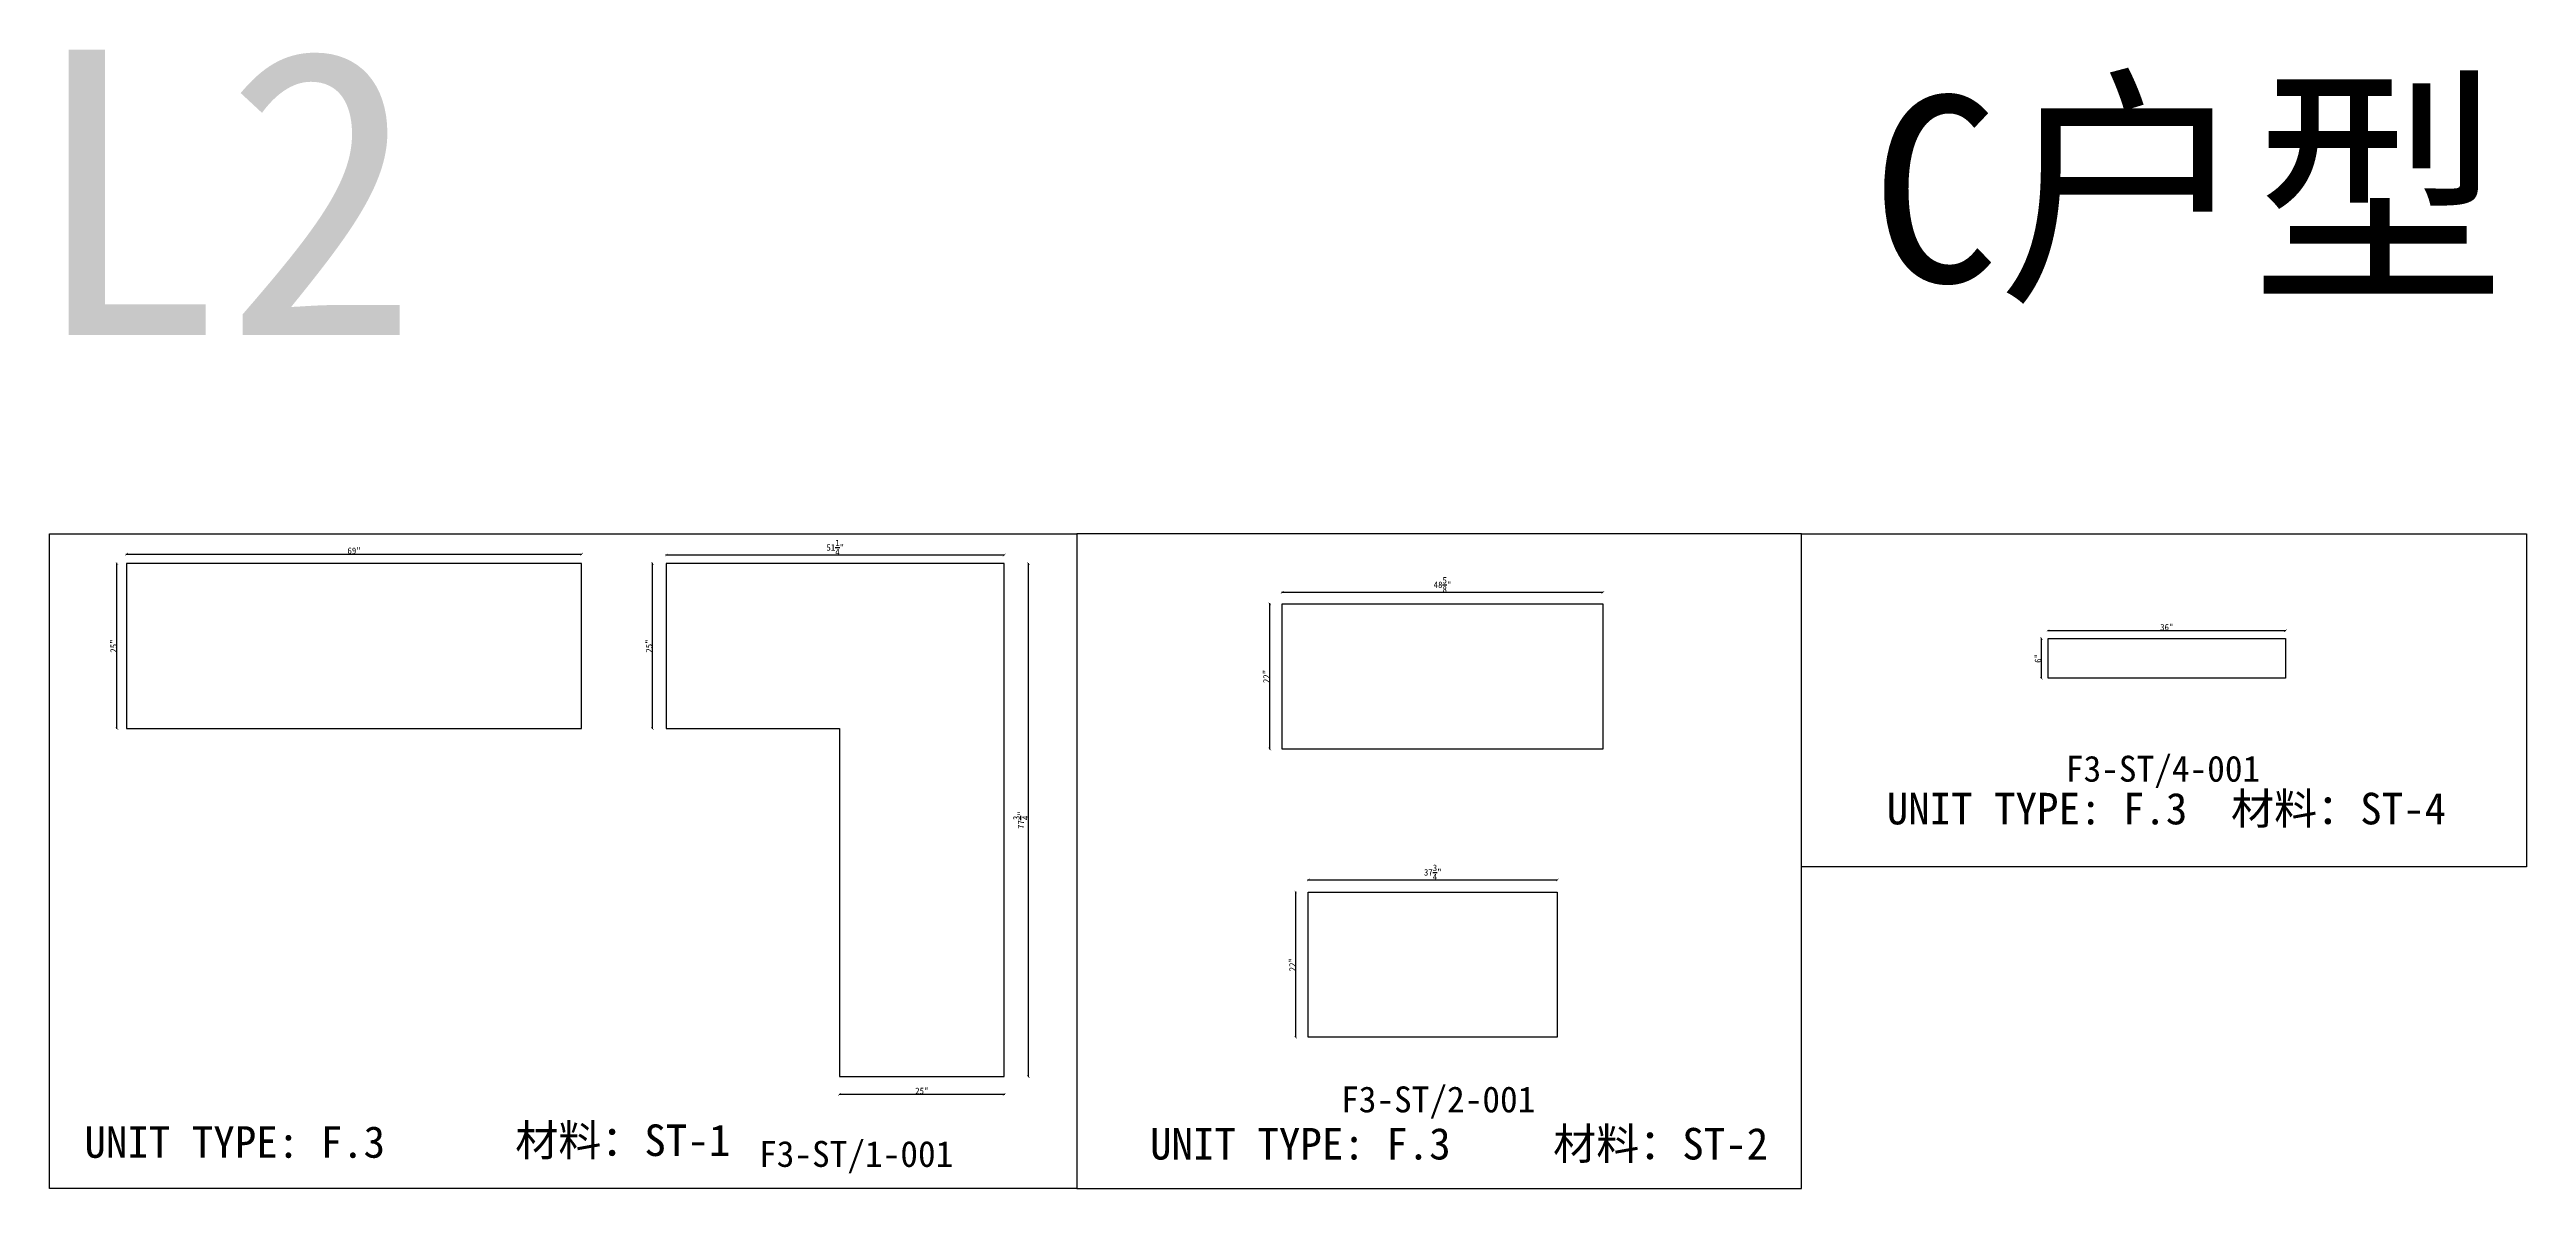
# Model space of a CAD drawing. Header units: millimetres. Extents: x -46966 to 138077, y -48408 to 2116.
# Drawn here: x -20934 to -11393, y -2268 to 2116 of the extents above; entities that cross this region are included whole.
import ezdxf
from ezdxf.enums import TextEntityAlignment as Align

# ---------------------------------------------------------------- set-up
doc = ezdxf.new("R2010")
doc.units = ezdxf.units.MM
doc.layers.add('PART_NUMBER', color=3, linetype='Continuous')
doc.styles.add('样式 1', font='')
doc.styles.get('样式 1').set_extended_font_data('NSimSun')
doc.dimstyles.new('副本 ISO-25', dxfattribs={"dimtxt": 25, "dimasz": 10, "dimexe": 1.5, "dimexo": 0.5, "dimtad": 1, "dimlfac": 0.03937, "dimlunit": 5, "dimtxsty": '样式 1', "dimblk": 'ARCHTICK', "dimcen": 2.5, "dimclrd": 256, "dimclrt": 1, "dimazin": 3, "dimtfac": 1, "dimtmove": 0, "dimatfit": 3, "dimfxlon": 1})

msp = doc.modelspace()

# ---------------------------------------------------------------- texts
at = {"style": '样式 1'}
for s, height, p in [('L2', 1098.6712, (-21007.78, 1017.654)), ('C户型', 716.2262, (-13915.754, 1221.173)), ('UNIT TYPE: F.3', 121.5865, (-13857.399, -866.599)), ('材料：ST-4', 121.5865, (-12531.118, -866.599)), ('UNIT TYPE: F.3', 121.5865, (-20799.325, -2149.99)), ('材料：ST-1', 121.5865, (-19140.039, -2143.334)), ('UNIT TYPE: F.3', 121.5865, (-16694.915, -2156.767)), ('材料：ST-2', 121.5865, (-15142.19, -2156.767))]:
    msp.add_text(s, height=height, dxfattribs=at).set_placement(p)
at = {"layer": 'PART_NUMBER', "color": 3, "style": '样式 1'}
for s, p in [('F3-ST/4-001', (-12792.94, -652.273)), ('F3-ST/2-001', (-15584.814, -1925.293)), ('F3-ST/1-001', (-17826.696, -2135.293))]:
    msp.add_text(s, height=100, dxfattribs=at).set_placement(p, align=Align.MIDDLE_CENTER)

# ---------------------------------------------------------------- blocks, each defined once
blk = doc.blocks.new('_ArchTick')
at = {"color": 0, "linetype": 'ByBlock', "const_width": 0.15}
blk.add_lwpolyline([(-0.5, -0.5), (0.5, 0.5)], dxfattribs=at)
blk = doc.blocks.new('*D402')
at = {"color": 0, "lineweight": -2, "transparency": 16777216}
for p, q in [((-20673, 137.4), (-20675.5, 137.4)), ((-20673, -497.6), (-20675.5, -497.6))]:
    blk.add_line(p, q, dxfattribs=at)
at = {"lineweight": -2, "transparency": 16777216}
blk.add_line((-20674, -497.6), (-20674, 137.4), dxfattribs=at)
at = {"layer": 'Defpoints', "color": 0, "transparency": 16777216}
for p in [(-20674, 137.4), (-20637, 137.4), (-20637, -497.6)]:
    blk.add_point(p, dxfattribs=at)
at = {"lineweight": -2, "transparency": 16777216, "xscale": 10, "yscale": 10, "zscale": 10}
for p, rotation in [((-20674, 137.4), 90), ((-20674, -497.6), 270)]:
    blk.add_blockref('_ArchTick', p, dxfattribs=dict(at, rotation=rotation))
at = {"color": 1, "transparency": 16777216, "insert": (-20687.1, -180.1), "char_height": 25, "attachment_point": 5, "rotation": 90, "style": '样式 1'}
blk.add_mtext('\\A1;25"', dxfattribs=at)
blk = doc.blocks.new('*D403')
at = {"color": 0, "lineweight": -2, "transparency": 16777216}
for p, q in [((-20637, 172.7), (-20637, 175.2)), ((-18884.4, 172.7), (-18884.4, 175.2))]:
    blk.add_line(p, q, dxfattribs=at)
at = {"lineweight": -2, "transparency": 16777216}
blk.add_line((-20637, 173.7), (-18884.4, 173.7), dxfattribs=at)
at = {"layer": 'Defpoints', "color": 0, "transparency": 16777216}
for p in [(-20637, 137.4), (-18884.4, 173.7), (-18884.4, 137.4)]:
    blk.add_point(p, dxfattribs=at)
at = {"lineweight": -2, "transparency": 16777216, "xscale": 10, "yscale": 10, "zscale": 10, "rotation": 180}
blk.add_blockref('_ArchTick', (-20637, 173.7), dxfattribs=at)
at = {"lineweight": -2, "transparency": 16777216, "xscale": 10, "yscale": 10, "zscale": 10}
blk.add_blockref('_ArchTick', (-18884.4, 173.7), dxfattribs=at)
at = {"color": 1, "transparency": 16777216, "insert": (-19760.7, 186.8), "char_height": 25, "attachment_point": 5, "style": '样式 1'}
blk.add_mtext('\\A1;69"', dxfattribs=at)
blk = doc.blocks.new('*D404')
at = {"color": 0, "lineweight": -2, "transparency": 16777216}
for p, q in [((-18558.1, 169.5), (-18558.1, 172)), ((-17256.4, 169.5), (-17256.4, 172))]:
    blk.add_line(p, q, dxfattribs=at)
at = {"lineweight": -2, "transparency": 16777216}
blk.add_line((-18558.1, 170.5), (-17256.4, 170.5), dxfattribs=at)
at = {"layer": 'Defpoints', "color": 0, "transparency": 16777216}
for p in [(-18558.1, 137.4), (-17256.4, 170.5), (-17256.4, 137.4)]:
    blk.add_point(p, dxfattribs=at)
at = {"lineweight": -2, "transparency": 16777216, "xscale": 10, "yscale": 10, "zscale": 10, "rotation": 180}
blk.add_blockref('_ArchTick', (-18558.1, 170.5), dxfattribs=at)
at = {"lineweight": -2, "transparency": 16777216, "xscale": 10, "yscale": 10, "zscale": 10}
blk.add_blockref('_ArchTick', (-17256.4, 170.5), dxfattribs=at)
at = {"color": 1, "transparency": 16777216, "insert": (-17907.3, 199.5), "char_height": 25, "attachment_point": 5, "style": '样式 1'}
blk.add_mtext('\\A1;51{\\H1x;\\S1/4;}"', dxfattribs=at)
blk = doc.blocks.new('*D405')
at = {"color": 0, "lineweight": -2, "transparency": 16777216}
for p, q in [((-18610.6, 137.4), (-18613.1, 137.4)), ((-18610.6, -497.6), (-18613.1, -497.6))]:
    blk.add_line(p, q, dxfattribs=at)
at = {"lineweight": -2, "transparency": 16777216}
blk.add_line((-18611.6, -497.6), (-18611.6, 137.4), dxfattribs=at)
at = {"layer": 'Defpoints', "color": 0, "transparency": 16777216}
for p in [(-18611.6, 137.4), (-18558.1, 137.4), (-18558.1, -497.6)]:
    blk.add_point(p, dxfattribs=at)
at = {"lineweight": -2, "transparency": 16777216, "xscale": 10, "yscale": 10, "zscale": 10}
for p, rotation in [((-18611.6, 137.4), 90), ((-18611.6, -497.6), 270)]:
    blk.add_blockref('_ArchTick', p, dxfattribs=dict(at, rotation=rotation))
at = {"color": 1, "transparency": 16777216, "insert": (-18624.7, -180.1), "char_height": 25, "attachment_point": 5, "rotation": 90, "style": '样式 1'}
blk.add_mtext('\\A1;25"', dxfattribs=at)
blk = doc.blocks.new('*D406')
at = {"color": 0, "lineweight": -2, "transparency": 16777216}
for p, q in [((-17891.4, -1904.9), (-17891.4, -1907.4)), ((-17256.4, -1904.9), (-17256.4, -1907.4))]:
    blk.add_line(p, q, dxfattribs=at)
at = {"lineweight": -2, "transparency": 16777216}
blk.add_line((-17256.4, -1905.9), (-17891.4, -1905.9), dxfattribs=at)
at = {"layer": 'Defpoints', "color": 0, "transparency": 16777216}
for p in [(-17891.4, -1837.5), (-17891.4, -1905.9), (-17256.4, -1837.5)]:
    blk.add_point(p, dxfattribs=at)
at = {"lineweight": -2, "transparency": 16777216, "xscale": 10, "yscale": 10, "zscale": 10, "rotation": 180}
blk.add_blockref('_ArchTick', (-17891.4, -1905.9), dxfattribs=at)
at = {"lineweight": -2, "transparency": 16777216, "xscale": 10, "yscale": 10, "zscale": 10}
blk.add_blockref('_ArchTick', (-17256.4, -1905.9), dxfattribs=at)
at = {"color": 1, "transparency": 16777216, "insert": (-17573.9, -1892.8), "char_height": 25, "attachment_point": 5, "style": '样式 1'}
blk.add_mtext('\\A1;25"', dxfattribs=at)
blk = doc.blocks.new('*D407')
at = {"color": 0, "lineweight": -2, "transparency": 16777216}
for p, q in [((-17164.2, 137.4), (-17161.7, 137.4)), ((-17164.2, -1837.5), (-17161.7, -1837.5))]:
    blk.add_line(p, q, dxfattribs=at)
at = {"lineweight": -2, "transparency": 16777216}
blk.add_line((-17163.2, -1837.5), (-17163.2, 137.4), dxfattribs=at)
at = {"layer": 'Defpoints', "color": 0, "transparency": 16777216}
for p in [(-17256.4, 137.4), (-17163.2, 137.4), (-17256.4, -1837.5)]:
    blk.add_point(p, dxfattribs=at)
at = {"lineweight": -2, "transparency": 16777216, "xscale": 10, "yscale": 10, "zscale": 10}
for p, rotation in [((-17163.2, 137.4), 90), ((-17163.2, -1837.5), 270)]:
    blk.add_blockref('_ArchTick', p, dxfattribs=dict(at, rotation=rotation))
at = {"color": 1, "transparency": 16777216, "insert": (-17192.3, -850.1), "char_height": 25, "attachment_point": 5, "rotation": 90, "style": '样式 1'}
blk.add_mtext('\\A1;77{\\H1x;\\S3/4;}"', dxfattribs=at)
blk = doc.blocks.new('*D408')
at = {"color": 0, "lineweight": -2, "transparency": 16777216}
for p, q in [((-16185.9, 25.8), (-16185.9, 28.3)), ((-14950.8, 25.8), (-14950.8, 28.3))]:
    blk.add_line(p, q, dxfattribs=at)
at = {"lineweight": -2, "transparency": 16777216}
blk.add_line((-16185.9, 26.8), (-14950.8, 26.8), dxfattribs=at)
at = {"layer": 'Defpoints', "color": 0, "transparency": 16777216}
for p in [(-14950.8, 26.8), (-16185.9, -17.7), (-14950.8, -17.7)]:
    blk.add_point(p, dxfattribs=at)
at = {"lineweight": -2, "transparency": 16777216, "xscale": 10, "yscale": 10, "zscale": 10, "rotation": 180}
blk.add_blockref('_ArchTick', (-16185.9, 26.8), dxfattribs=at)
at = {"lineweight": -2, "transparency": 16777216, "xscale": 10, "yscale": 10, "zscale": 10}
blk.add_blockref('_ArchTick', (-14950.8, 26.8), dxfattribs=at)
at = {"color": 1, "transparency": 16777216, "insert": (-15568.3, 55.9), "char_height": 25, "attachment_point": 5, "style": '样式 1'}
blk.add_mtext('\\A1;48{\\H1x;\\S5/8;}"', dxfattribs=at)
blk = doc.blocks.new('*D409')
at = {"color": 0, "lineweight": -2, "transparency": 16777216}
for p, q in [((-16232.6, -17.7), (-16235.1, -17.7)), ((-16232.6, -576.5), (-16235.1, -576.5))]:
    blk.add_line(p, q, dxfattribs=at)
at = {"lineweight": -2, "transparency": 16777216}
blk.add_line((-16233.6, -576.5), (-16233.6, -17.7), dxfattribs=at)
at = {"layer": 'Defpoints', "color": 0, "transparency": 16777216}
for p in [(-16233.6, -17.7), (-16185.9, -17.7), (-16185.9, -576.5)]:
    blk.add_point(p, dxfattribs=at)
at = {"lineweight": -2, "transparency": 16777216, "xscale": 10, "yscale": 10, "zscale": 10}
for p, rotation in [((-16233.6, -17.7), 90), ((-16233.6, -576.5), 270)]:
    blk.add_blockref('_ArchTick', p, dxfattribs=dict(at, rotation=rotation))
at = {"color": 1, "transparency": 16777216, "insert": (-16246.8, -297.1), "char_height": 25, "attachment_point": 5, "rotation": 90, "style": '样式 1'}
blk.add_mtext('\\A1;22"', dxfattribs=at)
blk = doc.blocks.new('*D410')
at = {"color": 0, "lineweight": -2, "transparency": 16777216}
for p, q in [((-16085.3, -1081.4), (-16085.3, -1078.9)), ((-15126.5, -1081.4), (-15126.5, -1078.9))]:
    blk.add_line(p, q, dxfattribs=at)
at = {"lineweight": -2, "transparency": 16777216}
blk.add_line((-16085.3, -1080.4), (-15126.5, -1080.4), dxfattribs=at)
at = {"layer": 'Defpoints', "color": 0, "transparency": 16777216}
for p in [(-16085.3, -1127.3), (-15126.5, -1080.4), (-15126.5, -1127.3)]:
    blk.add_point(p, dxfattribs=at)
at = {"lineweight": -2, "transparency": 16777216, "xscale": 10, "yscale": 10, "zscale": 10, "rotation": 180}
blk.add_blockref('_ArchTick', (-16085.3, -1080.4), dxfattribs=at)
at = {"lineweight": -2, "transparency": 16777216, "xscale": 10, "yscale": 10, "zscale": 10}
blk.add_blockref('_ArchTick', (-15126.5, -1080.4), dxfattribs=at)
at = {"color": 1, "transparency": 16777216, "insert": (-15605.9, -1051.3), "char_height": 25, "attachment_point": 5, "style": '样式 1'}
blk.add_mtext('\\A1;37{\\H1x;\\S3/4;}"', dxfattribs=at)
blk = doc.blocks.new('*D411')
at = {"color": 0, "lineweight": -2, "transparency": 16777216}
for p, q in [((-16132.4, -1127.3), (-16134.9, -1127.3)), ((-16132.4, -1686.1), (-16134.9, -1686.1))]:
    blk.add_line(p, q, dxfattribs=at)
at = {"lineweight": -2, "transparency": 16777216}
blk.add_line((-16133.4, -1686.1), (-16133.4, -1127.3), dxfattribs=at)
at = {"layer": 'Defpoints', "color": 0, "transparency": 16777216}
for p in [(-16133.4, -1127.3), (-16085.3, -1127.3), (-16085.3, -1686.1)]:
    blk.add_point(p, dxfattribs=at)
at = {"lineweight": -2, "transparency": 16777216, "xscale": 10, "yscale": 10, "zscale": 10}
for p, rotation in [((-16133.4, -1127.3), 90), ((-16133.4, -1686.1), 270)]:
    blk.add_blockref('_ArchTick', p, dxfattribs=dict(at, rotation=rotation))
at = {"color": 1, "transparency": 16777216, "insert": (-16146.6, -1406.7), "char_height": 25, "attachment_point": 5, "rotation": 90, "style": '样式 1'}
blk.add_mtext('\\A1;22"', dxfattribs=at)
blk = doc.blocks.new('*D412')
at = {"color": 0, "lineweight": -2, "transparency": 16777216}
for p, q in [((-13235.7, -121.6), (-13235.7, -119.1)), ((-12321.3, -121.6), (-12321.3, -119.1))]:
    blk.add_line(p, q, dxfattribs=at)
at = {"lineweight": -2, "transparency": 16777216}
blk.add_line((-13235.7, -120.6), (-12321.3, -120.6), dxfattribs=at)
at = {"layer": 'Defpoints', "color": 0, "transparency": 16777216}
for p in [(-13235.7, -151.4), (-12321.3, -120.6), (-12321.3, -151.4)]:
    blk.add_point(p, dxfattribs=at)
at = {"lineweight": -2, "transparency": 16777216, "xscale": 10, "yscale": 10, "zscale": 10, "rotation": 180}
blk.add_blockref('_ArchTick', (-13235.7, -120.6), dxfattribs=at)
at = {"lineweight": -2, "transparency": 16777216, "xscale": 10, "yscale": 10, "zscale": 10}
blk.add_blockref('_ArchTick', (-12321.3, -120.6), dxfattribs=at)
at = {"color": 1, "transparency": 16777216, "insert": (-12778.5, -107.5), "char_height": 25, "attachment_point": 5, "style": '样式 1'}
blk.add_mtext('\\A1;36"', dxfattribs=at)
blk = doc.blocks.new('*D413')
at = {"color": 0, "lineweight": -2, "transparency": 16777216}
for p, q in [((-13260.5, -151.4), (-13263, -151.4)), ((-13260.5, -303.8), (-13263, -303.8))]:
    blk.add_line(p, q, dxfattribs=at)
at = {"lineweight": -2, "transparency": 16777216}
blk.add_line((-13261.5, -303.8), (-13261.5, -151.4), dxfattribs=at)
at = {"layer": 'Defpoints', "color": 0, "transparency": 16777216}
for p in [(-13261.5, -151.4), (-13235.7, -151.4), (-13235.7, -303.8)]:
    blk.add_point(p, dxfattribs=at)
at = {"lineweight": -2, "transparency": 16777216, "xscale": 10, "yscale": 10, "zscale": 10}
for p, rotation in [((-13261.5, -151.4), 90), ((-13261.5, -303.8), 270)]:
    blk.add_blockref('_ArchTick', p, dxfattribs=dict(at, rotation=rotation))
at = {"color": 1, "transparency": 16777216, "insert": (-13274.7, -227.6), "char_height": 25, "attachment_point": 5, "rotation": 90, "style": '样式 1'}
blk.add_mtext('\\A1;6"', dxfattribs=at)

# ---------------------------------------------------------------- dimensions: what is measured, and where the dimension line sits
for base, p1, p2, picture, middle in [((-18884.432, 173.698), (-20637.032, 137.368), (-18884.432, 137.368), '*D403', (-19760.732, 186.823)), ((-17256.387, 170.5), (-18558.137, 137.368), (-17256.387, 137.368), '*D404', (-17907.262, 199.524)), ((-14950.787, 26.844), (-16185.862, -17.684), (-14950.787, -17.684), '*D408', (-15568.324, 55.938)), ((-12321.308, -120.606), (-13235.708, -151.442), (-12321.308, -151.442), '*D412', (-12778.508, -107.481)), ((-15126.467, -1080.412), (-16085.317, -1127.269), (-15126.467, -1127.269), '*D410', (-15605.892, -1051.319)), ((-17891.387, -1905.898), (-17256.387, -1837.482), (-17891.387, -1837.482), '*D406', (-17573.887, -1892.773))]:
    dim = msp.add_linear_dim(base=base, p1=p1, p2=p2, dimstyle='副本 ISO-25')
    dim.commit()
    dim.dimension.update_dxf_attribs({"geometry": picture, "text_midpoint": middle})
for base, p1, p2, picture, middle in [((-20673.971, 137.368), (-20637.032, -497.632), (-20637.032, 137.368), '*D402', (-20687.096, -180.132)), ((-18611.582, 137.368), (-18558.137, -497.632), (-18558.137, 137.368), '*D405', (-18624.707, -180.132)), ((-17163.164, 137.368), (-17256.387, -1837.482), (-17256.387, 137.368), '*D407', (-17192.258, -850.057)), ((-16233.625, -17.684), (-16185.862, -576.484), (-16185.862, -17.684), '*D409', (-16246.75, -297.084)), ((-13261.543, -151.442), (-13235.708, -303.842), (-13235.708, -151.442), '*D413', (-13274.668, -227.642)), ((-16133.426, -1127.269), (-16085.317, -1686.069), (-16085.317, -1127.269), '*D411', (-16146.551, -1406.669))]:
    dim = msp.add_linear_dim(base=base, p1=p1, p2=p2, angle=90, dimstyle='副本 ISO-25')
    dim.commit()
    dim.dimension.update_dxf_attribs({"geometry": picture, "text_midpoint": middle})

# ---------------------------------------------------------------- linework, layer by layer
at = {"color": 1}
for points in [[(-20933.783, 252.294), (-16976.902, 252.294), (-16976.902, -2268.124), (-20933.783, -2268.124)], [(-16976.902, -2268.124), (-14185.027, -2268.124), (-14185.027, 252.294), (-16976.902, 252.294)], [(-14185.027, 252.294), (-11393.153, 252.294), (-11393.153, -1030.103), (-14185.027, -1030.103)]]:
    msp.add_lwpolyline(points, close=True, dxfattribs=at)
for points in [[(-20637.032, -497.632), (-18884.432, -497.632), (-18884.432, 137.368), (-20637.032, 137.368)], [(-17256.387, 137.368), (-18558.137, 137.368), (-18558.137, -497.632), (-17891.387, -497.632), (-17891.387, -1837.482), (-17256.387, -1837.482)], [(-16185.862, -17.684), (-14950.787, -17.684), (-14950.787, -576.484), (-16185.862, -576.484)], [(-13235.708, -151.442), (-12321.308, -151.442), (-12321.308, -303.842), (-13235.708, -303.842)], [(-16085.317, -1127.269), (-15126.467, -1127.269), (-15126.467, -1686.069), (-16085.317, -1686.069)]]:
    msp.add_lwpolyline(points, close=True)

msp.set_redraw_order([(e.dxf.handle, doc.entitydb.next_handle()) for e in msp.query("TEXT MTEXT ATTDEF DIMENSION ARC_DIMENSION")])  # texts and dimensions are drawn at this point

doc.saveas('drawing.dxf')
